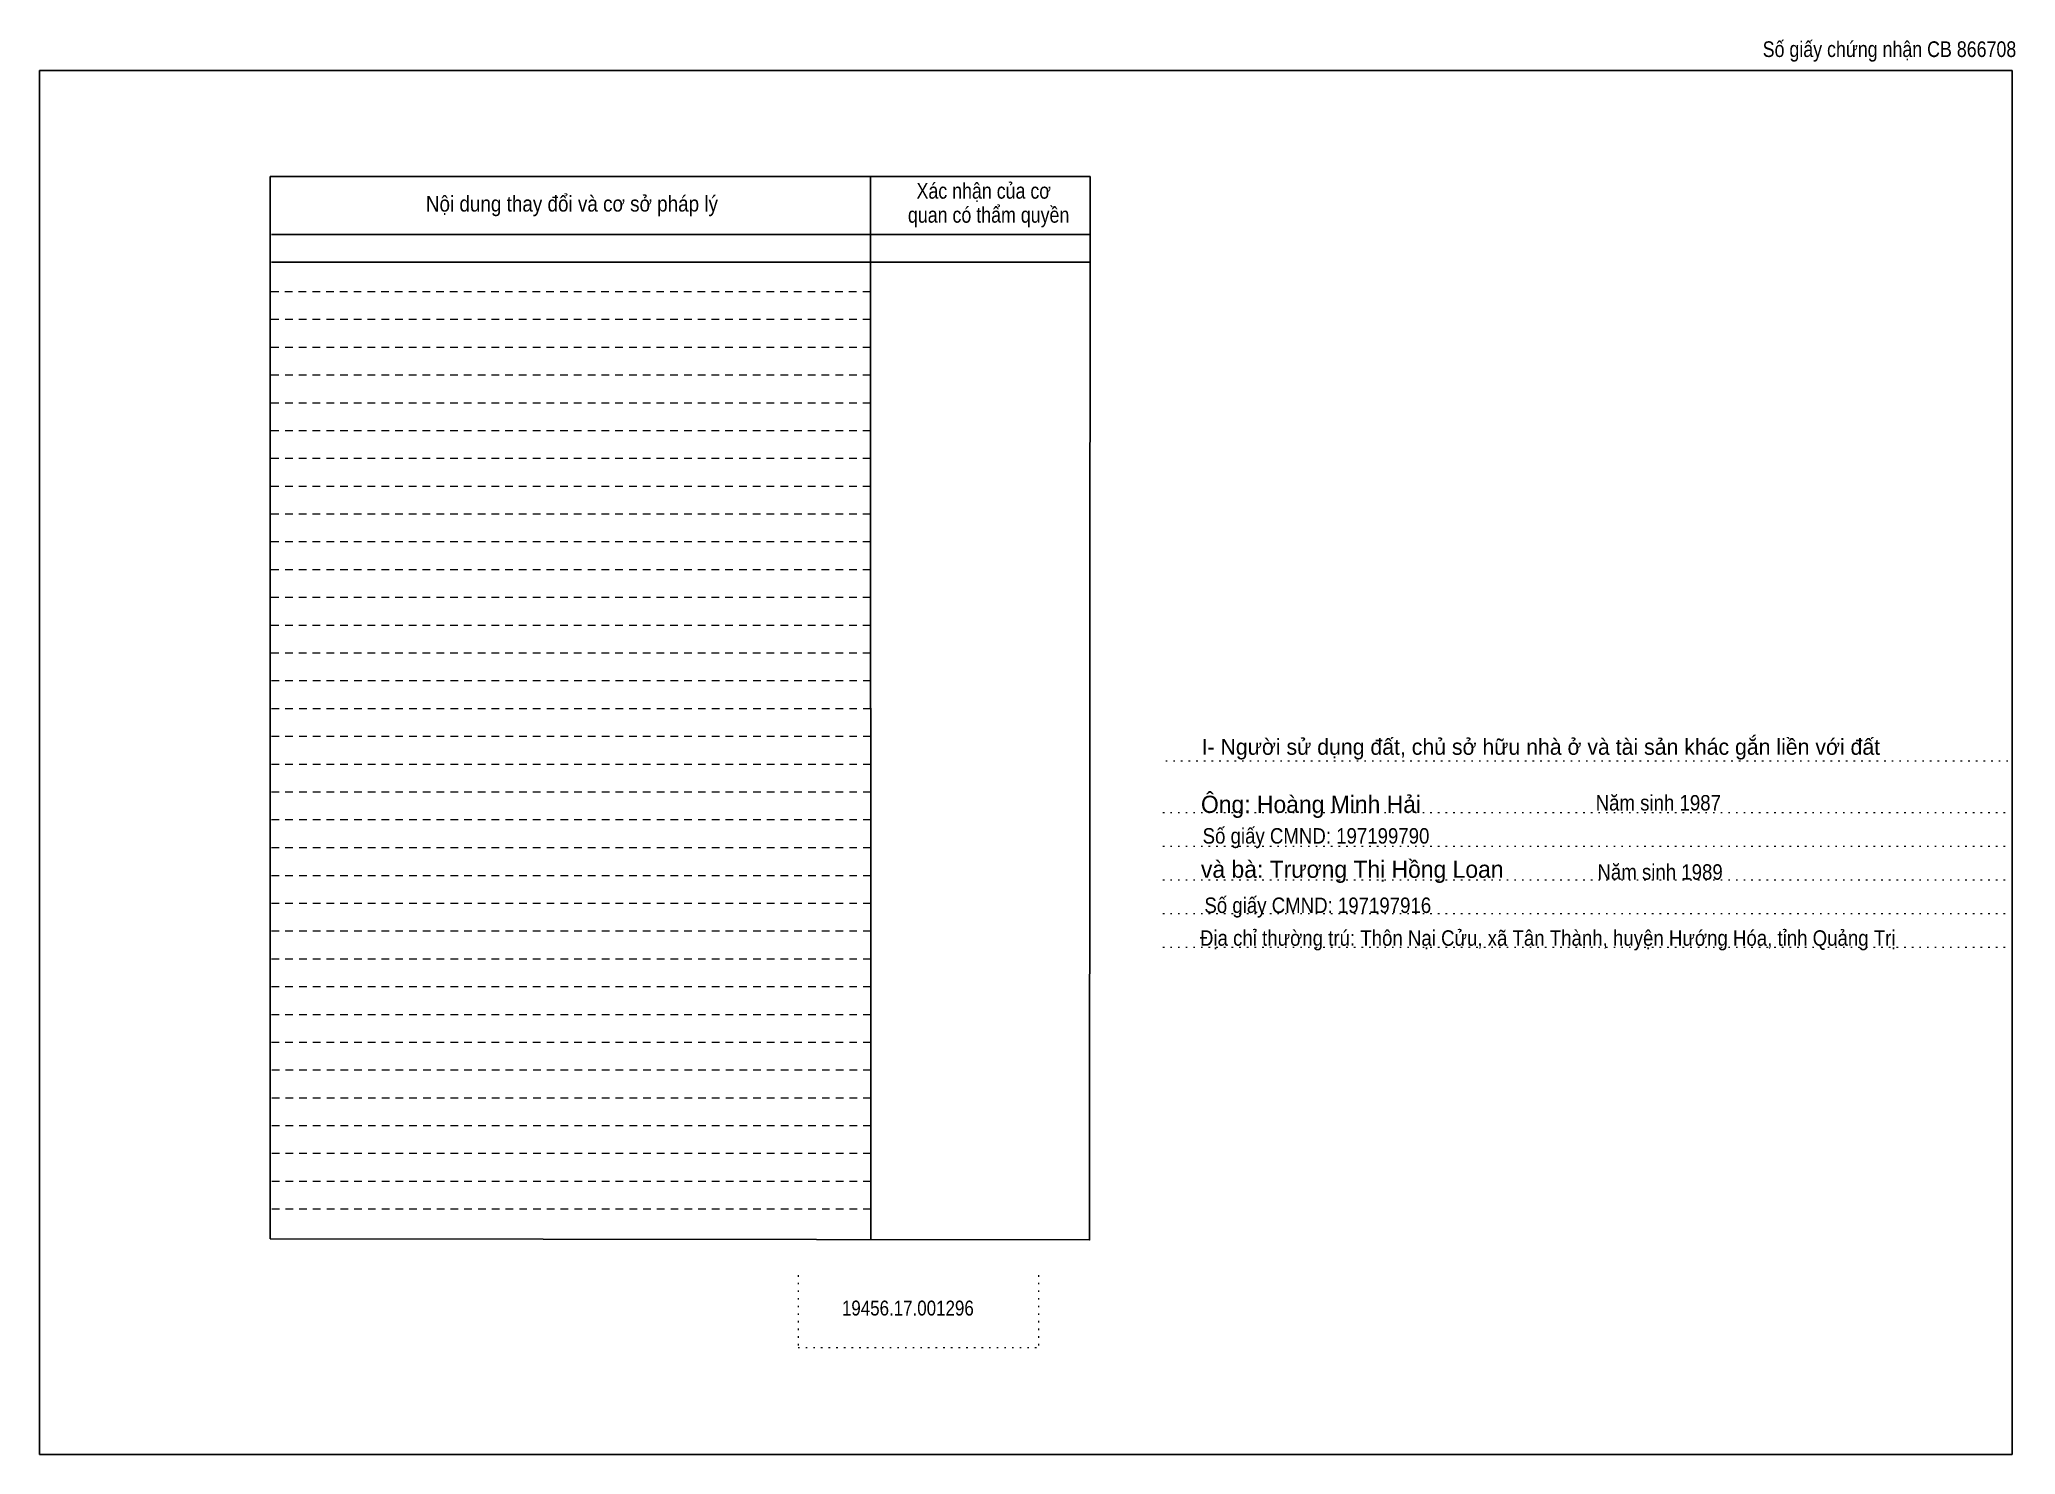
# Model space of a CAD drawing. Header units: metres. Extents: x 540420 to 541230, y 1835825 to 1836251.
# Drawn here: x 540419.7 to 540625.2, y 1836103.2 to 1836250.4 of the extents above; entities that cross this region are included whole.
import ezdxf
from ezdxf.enums import TextEntityAlignment as Align

# ---------------------------------------------------------------- set-up
doc = ezdxf.new("R2010")
doc.units = ezdxf.units.M
doc.header["$LTSCALE"] = 0.53
doc.linetypes.add('DOTTED', pattern=[1.5, 0.3, -1.2])
doc.linetypes.add('SHORT_DASHED', pattern=[2.7, 1.5, -1.2])
for name, color, linetype, lineweight in [('1', 7, 'DOTTED', 13), ('2', 7, 'SHORT_DASHED', 13), ('28', 7, 'Continuous', 25)]:
    doc.layers.add(name, color=color, linetype=linetype, lineweight=lineweight)
doc.layers.add('18', color=7, linetype='Continuous')
doc.layers.add('40', color=7, linetype='Continuous')

msp = doc.modelspace()

# ---------------------------------------------------------------- texts
at = {"layer": '18'}
for s, p in [('Ông: Hoàng Minh Hải', (540551.915, 1836169.95)), ('và bà: Trương Thị Hồng Loan', (540556.205, 1836163.19))]:
    msp.add_text(s, height=1.78, dxfattribs=at).set_placement(p, align=Align.CENTER)
at = {"layer": '18', "width": 0.85}
msp.add_text('19456.17.001296', height=1.55, dxfattribs=at).set_placement((540509.98, 1836117.65), align=Align.CENTER)
at = {"layer": '2'}
for s, width, p in [('Nội dung thay đổi và cơ sở pháp lý', 0.9, (540475.04, 1836232.51)), ('Nội dung thay đổi và cơ sở pháp lý', 0.9, (540475.04, 1836232.51)), ('Xác nhận của cơ', 0.85, (540517.875, 1836233.85)), ('Xác nhận của cơ', 0.85, (540517.875, 1836233.85)), (' quan có thẩm quyền', 0.85, (540518.125, 1836231.35)), (' quan có thẩm quyền', 0.85, (540518.125, 1836231.35))]:
    msp.add_text(s, height=1.63, dxfattribs=dict(at, width=width)).set_placement(p, align=Align.CENTER)
at = {"layer": '28'}
msp.add_text('I- Người sử dụng đất, chủ sở hữu nhà ở và tài sản khác gắn liền với đất', height=1.653, dxfattribs=at).set_placement((540575.825, 1836175.99), align=Align.CENTER)
at = {"layer": '28', "width": 0.9}
for s, p in [('Năm sinh 1987', (540588.04, 1836170.19)), ('Số giấy CMND: 197199790', (540552.435, 1836166.75)), ('Năm sinh 1989', (540588.225, 1836162.99)), ('Số giấy CMND: 197197916', (540552.62, 1836159.53)), ('Địa chỉ thường trú: Thôn Nại Cửu, xã Tân Thành, huyện Hướng Hóa, tỉnh Quảng Trị', (540576.54, 1836156.12))]:
    msp.add_text(s, height=1.61, dxfattribs=at).set_placement(p, align=Align.CENTER)
at = {"layer": '40', "width": 0.85}
msp.add_text('Số giấy chứng nhận CB 866708', height=1.63, dxfattribs=at).set_placement((540612.085, 1836248.59), align=Align.CENTER)

# ---------------------------------------------------------------- linework, layer by layer
at = {"layer": '1'}
for p, q in [((540536.8, 1836175.37), (540624.84, 1836175.37)), ((540536.5, 1836169.97), (540624.54, 1836169.97)), ((540536.5, 1836166.47), (540624.54, 1836166.47)), ((540536.5, 1836162.97), (540624.54, 1836162.97)), ((540536.5, 1836159.47), (540624.54, 1836159.47)), ((540536.5, 1836155.97), (540624.54, 1836155.97)), ((540498.56, 1836121.85), (540498.56, 1836114.33)), ((540523.56, 1836121.85), (540523.56, 1836114.33)), ((540498.56, 1836114.33), (540523.56, 1836114.33))]:
    msp.add_line(p, q, dxfattribs=at)
at = {"layer": '1', "linetype": 'Continuous'}
for points in [[(540419.66, 1836103.19), (540624.86, 1836103.19), (540624.86, 1836247.19), (540419.66, 1836247.19)], [(540419.66, 1836247.19), (540624.86, 1836247.19), (540624.86, 1836103.19), (540419.66, 1836103.19)], [(540419.66, 1836103.19), (540624.86, 1836103.19), (540624.86, 1836247.19), (540419.66, 1836247.19)]]:
    msp.add_lwpolyline(points, close=True, dxfattribs=at)
at = {"layer": '2', "linetype": 'Continuous', "lineweight": 25}
for p, q in [((540528.94, 1836236.15), (540443.66, 1836236.15)), ((540443.66, 1836236.15), (540443.66, 1836125.63)), ((540506.08, 1836236.15), (540506.12, 1836125.55)), ((540528.94, 1836230.11), (540443.78, 1836230.11)), ((540528.94, 1836227.23), (540443.78, 1836227.23))]:
    msp.add_line(p, q, dxfattribs=at)
at = {"layer": '2'}
for p, q in [((540506.08, 1836224.17), (540443.66, 1836224.17)), ((540506.1, 1836221.27), (540443.66, 1836221.27)), ((540506.1, 1836221.27), (540443.66, 1836221.27)), ((540506.1, 1836218.37), (540443.66, 1836218.37)), ((540506.1, 1836215.49), (540443.66, 1836215.49)), ((540506.1, 1836212.59), (540443.66, 1836212.59)), ((540506.1, 1836209.69), (540443.66, 1836209.69)), ((540506.1, 1836206.81), (540443.66, 1836206.81)), ((540506.1, 1836203.91), (540443.66, 1836203.91)), ((540506.1, 1836201.03), (540443.66, 1836201.03)), ((540506.1, 1836198.13), (540443.66, 1836198.13)), ((540506.1, 1836195.23), (540443.66, 1836195.23)), ((540506.1, 1836192.35), (540443.66, 1836192.35)), ((540506.1, 1836189.45), (540443.66, 1836189.45)), ((540506.1, 1836186.55), (540443.66, 1836186.55)), ((540506.12, 1836183.67), (540443.66, 1836183.67)), ((540506.12, 1836180.77), (540443.66, 1836180.77)), ((540506.12, 1836177.89), (540443.66, 1836177.89)), ((540506.12, 1836174.99), (540443.66, 1836174.99)), ((540506.12, 1836172.09), (540443.66, 1836172.09)), ((540506.12, 1836169.21), (540443.66, 1836169.21)), ((540506.12, 1836166.31), (540443.66, 1836166.31)), ((540506.12, 1836163.41), (540443.66, 1836163.41)), ((540506.12, 1836160.53), (540443.66, 1836160.53)), ((540506.12, 1836157.63), (540443.66, 1836157.63)), ((540506.12, 1836154.73), (540443.66, 1836154.73)), ((540506.12, 1836151.85), (540443.66, 1836151.85)), ((540506.12, 1836148.95), (540443.66, 1836148.95)), ((540506.12, 1836146.07), (540443.66, 1836146.07)), ((540506.14, 1836143.17), (540443.66, 1836143.17)), ((540506.14, 1836140.27), (540443.66, 1836140.27)), ((540506.14, 1836137.39), (540443.66, 1836137.39)), ((540506.14, 1836134.49), (540443.66, 1836134.49)), ((540506.14, 1836131.59), (540443.66, 1836131.59)), ((540506.14, 1836128.71), (540443.66, 1836128.71))]:
    msp.add_line(p, q, dxfattribs=at)
at = {"layer": '2', "linetype": 'Continuous', "lineweight": 25}
msp.add_lwpolyline([(540528.94, 1836236.15), (540528.88, 1836125.51), (540443.66, 1836125.63)], dxfattribs=at)

msp.set_redraw_order([(e.dxf.handle, doc.entitydb.next_handle()) for e in msp.query("TEXT MTEXT ATTDEF DIMENSION ARC_DIMENSION")])  # texts and dimensions are drawn at this point

doc.saveas('drawing.dxf')
